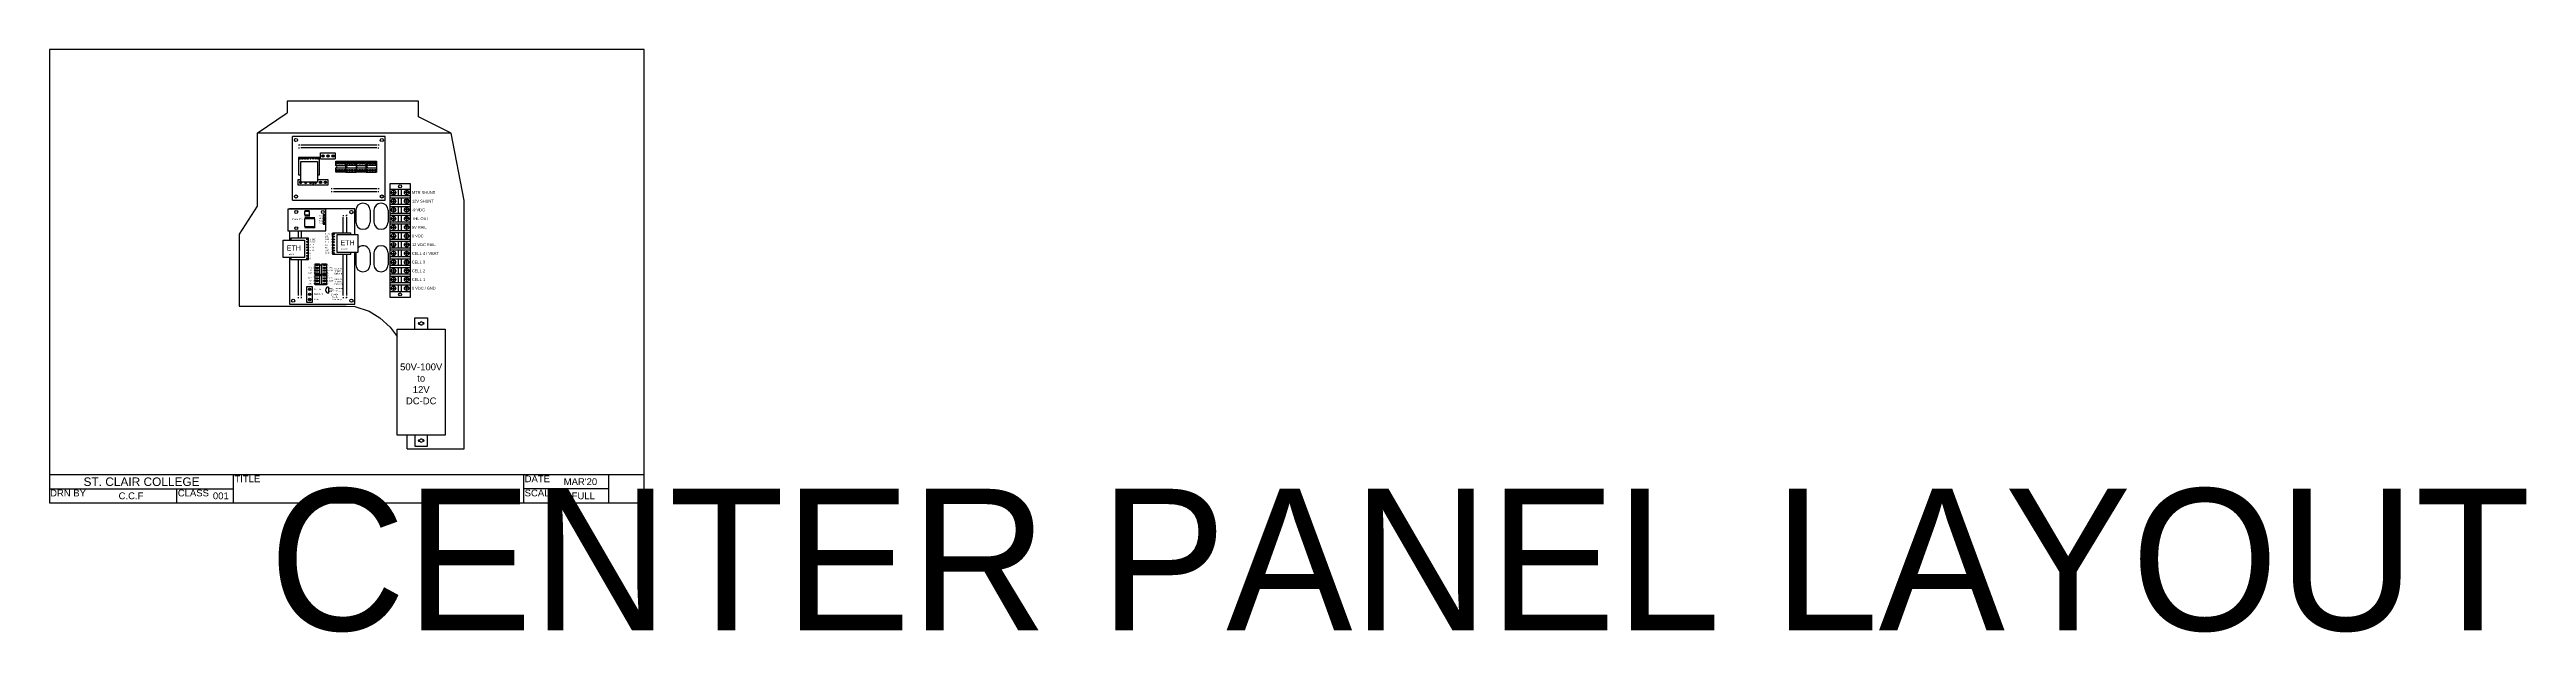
# Model space of a CAD drawing. Header units: inches. Extents: x 0 to 43.7, y -2.3 to 8.
import ezdxf
from ezdxf.enums import TextEntityAlignment as Align

# ---------------------------------------------------------------- set-up
doc = ezdxf.new("R2018")
doc.units = ezdxf.units.IN
doc.header["$MEASUREMENT"] = 0
doc.layers.add('DRAWING SHT', color=7, linetype='Continuous')
doc.styles.add('Annotative', font='arial.ttf')
doc.styles.get("Standard").update_dxf_attribs({"font": 'arial.ttf'})

# ---------------------------------------------------------------- blocks, each defined once
blk = doc.blocks.new('Fuerth Cole DRAWING SHT')
at = {"layer": 'DRAWING SHT'}
for p, q in [((0, 0.5), (10.5, 0.5)), ((3.25, 0), (3.25, 0.5)), ((8.375, 0), (8.375, 0.5)), ((9.875, 0), (9.875, 0.5)), ((0, 0.25), (3.25, 0.25)), ((2.25, 0), (2.25, 0.25)), ((9.875, 0.25), (8.375, 0.25))]:
    blk.add_line(p, q, dxfattribs=at)
blk.add_lwpolyline([(0, 0), (10.5, 0), (10.5, 8), (0, 8)], close=True, dxfattribs=at)
for s, width, heights, insert, char_height, attachment_point in [('ST. CLAIR COLLEGE', 3.25, [0.247], (1.625, 0.373), 0.15, 5), ('DRN BY', 2.25, [0.19], (0.01, 0.235), 0.12, 1)]:
    blk.add_mtext_dynamic_manual_height_columns(s, width=width, gutter_width=1, heights=heights, dxfattribs=dict(at, insert=insert, char_height=char_height, attachment_point=attachment_point))
at = {"layer": 'DRAWING SHT', "char_height": 0.12, "width": 1, "attachment_point": 1, "style": 'Annotative'}
for s, insert in [('TITLE', (3.265, 0.485)), ('CLASS', (2.265, 0.235))]:
    blk.add_mtext(s, dxfattribs=dict(at, insert=insert))
at = {"layer": 'DRAWING SHT', "char_height": 0.12, "width": 1.5, "attachment_point": 1}
for s, insert in [('DATE', (8.39, 0.485)), ('SCALE', (8.39, 0.235))]:
    blk.add_mtext(s, dxfattribs=dict(at, insert=insert))
at = {"layer": 'DRAWING SHT'}
for tag, p in [('DRN_BY', (1.438, 0.125)), ('CLS', (3.025, 0.125)), ('SCALE', (9.425, 0.125)), ('DATE', (9.375, 0.375))]:
    blk.add_attdef(tag, text='', height=0.12, dxfattribs=at).set_placement(p, align=Align.MIDDLE_CENTER)
at = {"layer": 'DRAWING SHT', "lineweight": 30, "flags": 104}
blk.add_attdef('TITLE', text='', height=0.12, dxfattribs=at).set_placement((3.875, 0.25), align=Align.MIDDLE_LEFT)
blk = doc.blocks.new('*U5')
for p, q in [((0.177, 0.055), (-0.177, 0.055)), ((-0.155, 0), (-0.077, 0)), ((-0.116, 0.039), (-0.116, -0.039)), ((-0.026, -0.055), (-0.026, 0.055)), ((0.026, -0.055), (0.026, 0.055)), ((0.155, 0), (0.077, 0)), ((0.116, 0.039), (0.116, -0.039)), ((-0.177, -0.055), (0.177, -0.055))]:
    blk.add_line(p, q)
for centre in [(-0.116, 0), (0.116, 0)]:
    blk.add_circle(centre, 0.0391)
blk = doc.blocks.new('*U4')
at = {"color": 0, "linetype": 'ByBlock', "lineweight": -2, "transparency": 16777216}
for p in [(0, 1.69), (0, 1.536), (0, 1.383), (0, 1.229), (0, 1.076), (0, 0.922), (0, 0.768), (0, 0.615), (0, 0.461), (0, 0.307), (0, 0.154), (0, 0)]:
    blk.add_blockref('*U5', p, dxfattribs=at)

msp = doc.modelspace()

# ---------------------------------------------------------------- linework, layer by layer
for p, q in [((6.514, 7.092), (4.199, 7.092)), ((4.199, 7.092), (4.199, 6.882)), ((6.514, 6.813), (6.514, 7.092)), ((3.667, 6.524), (4.199, 6.882)), ((7.091, 6.524), (6.514, 6.813)), ((7.091, 6.524), (3.667, 6.524)), ((3.667, 6.524), (3.667, 5.238)), ((5.929, 6.466), (4.29, 6.466)), ((4.29, 5.345), (4.29, 6.466)), ((4.4, 6.318), (4.417, 6.318)), ((4.409, 6.309), (4.409, 6.327)), ((4.409, 6.257), (4.409, 6.274)), ((4.438, 6.318), (5.781, 6.318)), ((5.781, 6.266), (4.438, 6.266)), ((4.784, 6.175), (5.046, 6.175)), ((4.784, 6.07), (4.784, 6.175)), ((4.828, 6.143), (4.828, 6.101)), ((4.915, 6.143), (4.915, 6.101)), ((5.003, 6.143), (5.003, 6.101)), ((5.046, 6.175), (5.046, 6.07)), ((5.802, 6.318), (5.819, 6.318)), ((5.811, 6.309), (5.811, 6.327)), ((5.811, 6.257), (5.811, 6.274)), ((5.929, 5.345), (5.929, 6.466)), ((7.321, 5.335), (7.091, 6.524)), ((4.392, 5.71), (4.436, 5.71)), ((4.392, 5.606), (4.392, 5.71)), ((4.731, 5.71), (4.916, 5.71)), ((4.784, 6.07), (5.046, 6.07)), ((4.916, 5.71), (4.916, 5.606)), ((5.053, 5.952), (5.053, 6.028)), ((5.053, 6.028), (5.233, 6.028)), ((5.053, 5.952), (5.233, 5.952)), ((5.053, 5.836), (5.053, 5.912)), ((5.053, 5.912), (5.233, 5.912)), ((5.233, 5.836), (5.053, 5.836)), ((5.233, 5.836), (5.233, 6.028)), ((5.233, 6.028), (5.413, 6.028)), ((5.413, 5.952), (5.233, 5.952)), ((5.233, 5.912), (5.413, 5.912)), ((5.233, 5.836), (5.413, 5.836)), ((5.413, 6.028), (5.413, 5.836)), ((5.413, 6.028), (5.593, 6.028)), ((5.413, 5.952), (5.593, 5.952)), ((5.413, 5.912), (5.593, 5.912)), ((5.593, 5.836), (5.413, 5.836)), ((5.593, 5.836), (5.593, 6.028)), ((5.593, 6.028), (5.773, 6.028)), ((5.773, 5.952), (5.593, 5.952)), ((5.593, 5.912), (5.773, 5.912)), ((5.593, 5.836), (5.773, 5.836)), ((5.773, 6.028), (5.773, 5.836)), ((4.29, 5.345), (5.929, 5.345)), ((4.654, 5.606), (4.392, 5.606)), ((4.435, 5.679), (4.435, 5.637)), ((4.523, 5.662), (4.523, 5.637)), ((4.61, 5.662), (4.61, 5.637)), ((4.654, 5.662), (4.654, 5.606)), ((4.654, 5.606), (4.654, 5.662)), ((4.916, 5.606), (4.654, 5.606)), ((4.697, 5.662), (4.697, 5.637)), ((4.785, 5.679), (4.785, 5.637)), ((4.872, 5.679), (4.872, 5.637)), ((4.976, 5.546), (4.993, 5.546)), ((4.985, 5.537), (4.985, 5.555)), ((4.985, 5.485), (4.985, 5.502)), ((5.014, 5.546), (5.781, 5.546)), ((5.014, 5.494), (5.781, 5.494)), ((5.802, 5.546), (5.819, 5.546)), ((5.811, 5.537), (5.811, 5.555)), ((5.811, 5.485), (5.811, 5.502)), ((7.321, 0.957), (7.321, 5.335)), ((3.667, 5.238), (3.35, 4.744)), ((4.238, 5.195), (4.238, 5.182)), ((4.238, 5.195), (5.393, 5.195)), ((4.512, 5.167), (4.512, 5.142)), ((4.512, 5.04), (4.512, 5.014)), ((4.513, 5.081), (4.513, 5.056)), ((4.513, 4.876), (4.513, 4.851)), ((4.534, 5.167), (4.534, 5.142)), ((4.535, 5.04), (4.535, 5.014)), ((4.537, 5.081), (4.537, 5.056)), ((4.537, 4.876), (4.537, 4.851)), ((4.557, 5.167), (4.557, 5.142)), ((4.557, 5.04), (4.557, 5.014)), ((4.559, 5.081), (4.559, 5.056)), ((4.562, 4.876), (4.562, 4.851)), ((4.58, 5.167), (4.58, 5.142)), ((4.58, 5.04), (4.58, 5.014)), ((4.582, 5.081), (4.582, 5.056)), ((4.584, 4.876), (4.584, 4.851)), ((4.604, 5.04), (4.604, 5.014)), ((4.608, 4.876), (4.608, 4.851)), ((4.625, 5.04), (4.625, 5.014)), ((4.63, 4.876), (4.63, 4.851)), ((4.65, 5.04), (4.65, 5.014)), ((4.654, 4.876), (4.654, 4.851)), ((4.673, 5.04), (4.673, 5.014)), ((4.678, 4.876), (4.678, 4.851)), ((4.833, 5.091), (4.833, 4.919)), ((4.833, 5.091), (4.88, 5.091)), ((4.833, 4.919), (4.88, 4.919)), ((5.178, 5.073), (5.196, 5.073)), ((5.187, 4.766), (5.187, 5.042)), ((5.232, 5.073), (5.25, 5.073)), ((5.241, 5.082), (5.241, 5.064)), ((5.241, 5.042), (5.241, 4.766)), ((5.393, 4.728), (5.393, 5.195)), ((5.409, 5.164), (5.409, 4.954)), ((5.661, 5.164), (5.661, 4.954)), ((5.729, 5.164), (5.729, 4.954)), ((5.98, 5.164), (5.98, 4.954)), ((3.35, 4.744), (3.35, 3.471)), ((4.238, 4.801), (4.238, 4.636)), ((4.391, 4.801), (4.391, 4.674)), ((4.445, 4.801), (4.445, 4.674)), ((5.187, 3.658), (5.187, 4.385)), ((5.241, 4.385), (5.241, 3.658)), ((5.393, 3.505), (5.393, 4.424)), ((5.409, 4.413), (5.409, 4.204)), ((5.661, 4.413), (5.661, 4.204)), ((5.729, 4.413), (5.729, 4.204)), ((5.98, 4.413), (5.98, 4.204)), ((4.238, 4.332), (4.238, 3.505)), ((4.391, 4.293), (4.391, 3.658)), ((4.445, 4.293), (4.445, 3.658)), ((4.691, 4.218), (4.769, 4.218)), ((4.691, 4.032), (4.769, 4.032)), ((4.769, 4.218), (4.769, 4.032)), ((4.769, 4.032), (4.769, 3.846)), ((4.81, 4.032), (4.81, 4.218)), ((4.81, 4.218), (4.889, 4.218)), ((4.81, 3.846), (4.81, 4.032)), ((4.81, 4.032), (4.889, 4.032)), ((4.238, 3.505), (5.393, 3.505)), ((4.382, 3.627), (4.4, 3.627)), ((4.436, 3.627), (4.454, 3.627)), ((4.445, 3.636), (4.445, 3.618)), ((4.538, 3.815), (4.538, 3.545)), ((4.646, 3.815), (4.538, 3.815)), ((4.538, 3.545), (4.646, 3.545)), ((4.571, 3.77), (4.614, 3.77)), ((4.571, 3.68), (4.614, 3.68)), ((4.571, 3.59), (4.614, 3.59)), ((4.646, 3.545), (4.646, 3.815)), ((4.929, 3.809), (4.929, 3.702)), ((5.178, 3.627), (5.196, 3.627)), ((5.232, 3.627), (5.25, 3.627)), ((5.241, 3.636), (5.241, 3.618)), ((3.35, 3.471), (4.825, 3.471)), ((6.451, 3.068), (6.451, 3.265)), ((6.451, 3.265), (6.675, 3.265)), ((6.524, 3.178), (6.538, 3.178)), ((6.524, 3.155), (6.538, 3.155)), ((6.602, 3.178), (6.587, 3.178)), ((6.602, 3.155), (6.587, 3.155)), ((6.675, 3.265), (6.675, 3.068)), ((6.318, 0.957), (6.318, 1.197)), ((6.318, 0.957), (7.321, 0.957)), ((6.451, 1.197), (6.451, 1.001)), ((6.451, 1.001), (6.675, 1.001)), ((6.524, 1.111), (6.538, 1.111)), ((6.524, 1.087), (6.538, 1.087)), ((6.602, 1.111), (6.587, 1.111)), ((6.602, 1.087), (6.587, 1.087)), ((6.675, 1.001), (6.675, 1.197))]:
    msp.add_line(p, q)
for points in [[(4.731, 5.789), (4.769, 5.789), (4.769, 6.093), (4.399, 6.093), (4.399, 5.789), (4.436, 5.789)], [(4.258, 4.332), (4.258, 4.293), (4.571, 4.293), (4.571, 4.674), (4.258, 4.674), (4.258, 4.636)], [(5.317, 4.424), (5.317, 4.385), (5.004, 4.385), (5.004, 4.766), (5.317, 4.766), (5.317, 4.728)], [(4.889, 4.218), (4.889, 4.032), (4.691, 4.032), (4.691, 4.218)], [(4.889, 4.032), (4.889, 3.846), (4.691, 3.846), (4.691, 4.032)], [(4.825, 3.471), (5.237, 3.471), (5.391, 3.467), (5.647, 3.381), (5.831, 3.264), (6.013, 3.102), (6.139, 2.939)]]:
    msp.add_lwpolyline(points)
for points in [[(4.436, 5.662), (4.436, 6.026), (4.731, 6.026), (4.731, 5.662)], [(5.081, 6.011), (5.081, 5.978), (5.06, 5.978), (5.06, 6.011)], [(5.081, 5.885), (5.081, 5.852), (5.06, 5.852), (5.06, 5.885)], [(5.13, 6.011), (5.13, 5.978), (5.109, 5.978), (5.109, 6.011)], [(5.13, 5.885), (5.13, 5.852), (5.109, 5.852), (5.109, 5.885)], [(5.175, 6.011), (5.175, 5.978), (5.154, 5.978), (5.154, 6.011)], [(5.175, 5.885), (5.175, 5.852), (5.154, 5.852), (5.154, 5.885)], [(5.223, 6.011), (5.223, 5.978), (5.203, 5.978), (5.203, 6.011)], [(5.223, 5.885), (5.223, 5.852), (5.203, 5.852), (5.203, 5.885)], [(5.261, 6.011), (5.261, 5.978), (5.24, 5.978), (5.24, 6.011)], [(5.261, 5.885), (5.261, 5.852), (5.24, 5.852), (5.24, 5.885)], [(5.31, 6.011), (5.31, 5.978), (5.29, 5.978), (5.29, 6.011)], [(5.31, 5.885), (5.31, 5.852), (5.29, 5.852), (5.29, 5.885)], [(5.355, 6.011), (5.355, 5.978), (5.334, 5.978), (5.334, 6.011)], [(5.355, 5.885), (5.355, 5.852), (5.334, 5.852), (5.334, 5.885)], [(5.403, 6.011), (5.403, 5.978), (5.383, 5.978), (5.383, 6.011)], [(5.403, 5.885), (5.403, 5.852), (5.383, 5.852), (5.383, 5.885)], [(5.441, 6.011), (5.441, 5.978), (5.421, 5.978), (5.421, 6.011)], [(5.441, 5.885), (5.441, 5.852), (5.421, 5.852), (5.421, 5.885)], [(5.49, 6.011), (5.49, 5.978), (5.47, 5.978), (5.47, 6.011)], [(5.49, 5.885), (5.49, 5.852), (5.47, 5.852), (5.47, 5.885)], [(5.535, 6.011), (5.535, 5.978), (5.514, 5.978), (5.514, 6.011)], [(5.535, 5.885), (5.535, 5.852), (5.514, 5.852), (5.514, 5.885)], [(5.583, 6.011), (5.583, 5.978), (5.563, 5.978), (5.563, 6.011)], [(5.583, 5.885), (5.583, 5.852), (5.563, 5.852), (5.563, 5.885)], [(5.621, 6.011), (5.621, 5.978), (5.601, 5.978), (5.601, 6.011)], [(5.621, 5.885), (5.621, 5.852), (5.601, 5.852), (5.601, 5.885)], [(5.67, 6.011), (5.67, 5.978), (5.65, 5.978), (5.65, 6.011)], [(5.67, 5.885), (5.67, 5.852), (5.65, 5.852), (5.65, 5.885)], [(5.715, 6.011), (5.715, 5.978), (5.694, 5.978), (5.694, 6.011)], [(5.715, 5.885), (5.715, 5.852), (5.694, 5.852), (5.694, 5.885)], [(5.763, 6.011), (5.763, 5.978), (5.743, 5.978), (5.743, 6.011)], [(5.763, 5.885), (5.763, 5.852), (5.743, 5.852), (5.743, 5.885)], [(6.013, 5.639), (6.367, 5.639), (6.367, 3.625), (6.013, 3.625)], [(4.88, 5.182), (4.21, 5.182), (4.21, 4.801), (4.88, 4.801)], [(4.589, 5.142), (4.501, 5.142), (4.501, 5.081), (4.589, 5.081)], [(4.684, 5.014), (4.505, 5.014), (4.505, 4.876), (4.684, 4.876)], [(4.127, 4.636), (4.502, 4.636), (4.502, 4.332), (4.127, 4.332)], [(5.448, 4.728), (5.073, 4.728), (5.073, 4.424), (5.448, 4.424)], [(4.741, 4.189), (4.707, 4.189), (4.707, 4.21), (4.741, 4.21)], [(4.741, 4.138), (4.707, 4.138), (4.707, 4.159), (4.741, 4.159)], [(4.741, 4.092), (4.707, 4.092), (4.707, 4.113), (4.741, 4.113)], [(4.741, 4.042), (4.707, 4.042), (4.707, 4.063), (4.741, 4.063)], [(4.741, 4.003), (4.707, 4.003), (4.707, 4.024), (4.741, 4.024)], [(4.741, 3.953), (4.707, 3.953), (4.707, 3.974), (4.741, 3.974)], [(4.871, 4.189), (4.837, 4.189), (4.837, 4.21), (4.871, 4.21)], [(4.871, 4.138), (4.837, 4.138), (4.837, 4.159), (4.871, 4.159)], [(4.871, 4.092), (4.837, 4.092), (4.837, 4.113), (4.871, 4.113)], [(4.871, 4.042), (4.837, 4.042), (4.837, 4.063), (4.871, 4.063)], [(4.871, 4.003), (4.837, 4.003), (4.837, 4.024), (4.871, 4.024)], [(4.871, 3.953), (4.837, 3.953), (4.837, 3.974), (4.871, 3.974)], [(4.741, 3.906), (4.707, 3.906), (4.707, 3.928), (4.741, 3.928)], [(4.741, 3.856), (4.707, 3.856), (4.707, 3.878), (4.741, 3.878)], [(4.871, 3.906), (4.837, 3.906), (4.837, 3.928), (4.871, 3.928)], [(4.871, 3.856), (4.837, 3.856), (4.837, 3.878), (4.871, 3.878)], [(6.139, 3.068), (6.986, 3.068), (6.986, 1.197), (6.139, 1.197)]]:
    msp.add_lwpolyline(points, close=True)
for centre, radius in [((4.352, 6.404), 0.0279), ((4.828, 6.122), 0.021), ((4.915, 6.122), 0.021), ((5.003, 6.122), 0.021), ((5.867, 6.404), 0.0279), ((4.422, 6.076), 0.0105), ((4.464, 6.076), 0.0105), ((4.511, 6.076), 0.0105), ((4.559, 6.076), 0.0105), ((4.608, 6.076), 0.0105), ((4.655, 6.076), 0.0105), ((4.703, 6.076), 0.0105), ((4.748, 6.076), 0.0105), ((4.352, 5.407), 0.0279), ((4.785, 5.658), 0.021), ((4.872, 5.658), 0.021), ((5.867, 5.407), 0.0279), ((6.19, 5.586), 0.0265), ((4.356, 5.134), 0.0257), ((4.356, 4.849), 0.0257), ((4.826, 5.134), 0.0257), ((4.86, 5.074), 0.0139), ((4.86, 5.031), 0.0139), ((4.86, 4.989), 0.0139), ((4.86, 4.943), 0.0139), ((5.33, 5.131), 0.0288), ((4.554, 4.651), 0.0108), ((4.554, 4.607), 0.0108), ((4.554, 4.558), 0.0108), ((4.554, 4.509), 0.0108), ((4.554, 4.459), 0.0108), ((4.554, 4.41), 0.0108), ((5.021, 4.743), 0.0108), ((5.021, 4.699), 0.0108), ((5.021, 4.65), 0.0108), ((5.021, 4.601), 0.0108), ((5.021, 4.551), 0.0108), ((5.021, 4.502), 0.0108), ((5.021, 4.453), 0.0108), ((5.021, 4.407), 0.0108), ((4.554, 4.361), 0.0108), ((4.554, 4.315), 0.0108), ((4.302, 3.569), 0.0288), ((4.592, 3.77), 0.0216), ((4.592, 3.68), 0.0216), ((4.592, 3.59), 0.0216), ((5.33, 3.569), 0.0288), ((6.19, 3.679), 0.0265)]:
    msp.add_circle(centre, radius)
for centre, radius, start, end in [((5.053, 5.932), 0.0203, 270, 90), ((5.233, 5.932), 0.0203, 270, 90), ((5.413, 5.932), 0.0203, 270, 90), ((5.593, 5.932), 0.0203, 270, 90), ((4.435, 5.658), 0.021, 88.99, 10.6923), ((4.523, 5.658), 0.021, 169.3077, 10.6923), ((4.61, 5.658), 0.021, 169.3077, 10.6923), ((4.697, 5.658), 0.021, 169.3077, 10.6923), ((5.535, 5.164), 0.126, 0, 180), ((5.854, 5.164), 0.126, 0, 180), ((5.535, 4.954), 0.126, 180, 0), ((5.854, 4.954), 0.126, 180, 0), ((5.535, 4.413), 0.126, 175.1355, 180), ((5.535, 4.413), 0.126, 0, 133.6667), ((5.854, 4.413), 0.126, 0, 180), ((4.789, 4.218), 0.0209, 180, 0), ((4.789, 4.032), 0.0209, 180, 0), ((5.535, 4.204), 0.126, 180, 0), ((5.854, 4.204), 0.126, 180, 0), ((4.929, 3.756), 0.0538, 90, 270), ((6.524, 3.167), 0.0119, 90, 270), ((6.563, 3.167), 0.0272, 25.5162, 154.4838), ((6.563, 3.167), 0.0272, 206.175, 333.825), ((6.602, 3.167), 0.0119, 270, 90), ((6.524, 1.099), 0.0119, 90, 270), ((6.563, 1.099), 0.0272, 26.175, 153.825), ((6.563, 1.099), 0.0272, 205.5162, 334.4838), ((6.602, 1.099), 0.0119, 270, 90)]:
    msp.add_arc(centre, radius, start, end)

# ---------------------------------------------------------------- block references
ref = msp.add_blockref('Fuerth Cole DRAWING SHT', (0, 0))
ref.add_attrib('DRN_BY', 'C.C.F', dxfattribs={"layer": 'DRAWING SHT', "height": 0.12}).set_placement((1.438, 0.125), align=Align.MIDDLE_CENTER)
ref.add_attrib('CLS', '001', dxfattribs={"layer": 'DRAWING SHT', "height": 0.12}).set_placement((3.025, 0.125), align=Align.MIDDLE_CENTER)
ref.add_attrib('DATE', "MAR'20", dxfattribs={"layer": 'DRAWING SHT', "height": 0.12}).set_placement((9.375, 0.375), align=Align.MIDDLE_CENTER)
ref.add_attrib('SCALE', 'FULL', dxfattribs={"layer": 'DRAWING SHT', "height": 0.12}).set_placement((9.425, 0.125), align=Align.MIDDLE_CENTER)
lines = msp.add_mtext('CENTER PANEL LAYOUT', dxfattribs={"layer": 'DRAWING SHT', "insert": (3.875, 0.25), "char_height": 2.5, "attachment_point": 1})
ref.add_attrib('TITLE', '', (3.875, 0.25), dxfattribs={"flags": 104}).embed_mtext(lines)
msp.add_blockref('*U4', (6.19, 3.788))

# ---------------------------------------------------------------- texts
for s, width, gutter_width, heights, insert, char_height, attachment_point in [('MTR SHUNT', 0.68488, 1, [0], (6.399, 5.478), 0.05, 4), ('12V SHUNT', 0.68488, 1, [0], (6.399, 5.324), 0.05, 4), ('DS3231 RTC', 0.19756, 40.168, [0.0331], (4.466, 5.014), 0.0225, 3), ('GND', 0.06447, 40.168, [0], (4.825, 4.924), 0.0225, 9), ('VCC', 0.06447, 40.168, [0], (4.825, 4.97), 0.0225, 9), ('SDA', 0.06447, 40.168, [0], (4.825, 5.012), 0.0225, 9), ('SCL', 0.06447, 40.168, [0], (4.825, 5.055), 0.0225, 9), ('THL OUT', 0.68488, 1, [0], (6.399, 5.017), 0.05, 4), ('-9 VDC', 0.68488, 1, [0], (6.399, 5.171), 0.05, 4), ('5V RAIL', 0.68488, 1, [0], (6.399, 4.863), 0.05, 4), ('ETH', 0.24362, 45.002, [0], (4.438, 4.544), 0.09, 3), ('To HMI', 0.20506, 45.002, [0.0271], (4.206, 4.4), 0.0252, 1), ('2', 0.07223, 45.002, [0], (4.592, 4.617), 0.0252, 1), ('3', 0.07223, 45.002, [0], (4.592, 4.569), 0.0252, 1), ('4', 0.07223, 45.002, [0], (4.592, 4.519), 0.0252, 1), ('5', 0.07223, 45.002, [0], (4.592, 4.47), 0.0252, 1), ('1', 0.07223, 45.002, [0], (4.592, 4.661), 0.0252, 1), ('6', 0.07223, 45.002, [0], (4.592, 4.42), 0.0252, 1), ('VCC', 0.07223, 45.002, [0], (4.625, 4.617), 0.0252, 1), ('TX', 0.07223, 45.002, [0], (4.625, 4.569), 0.0252, 1), ('TH-I', 0.07223, 45.002, [0], (4.625, 4.47), 0.0252, 1), ('GND', 0.07223, 45.002, [0.0172], (4.625, 4.661), 0.0252, 1), ('RX', 0.07223, 45.002, [0], (4.625, 4.519), 0.0252, 1), ('VCC', 0.07223, 45.002, [0], (4.862, 4.442), 0.0252, 7), ('TH-O', 0.07223, 45.002, [0], (4.862, 4.731), 0.0252, 7), ('SCL', 0.07223, 45.002, [0], (4.862, 4.688), 0.0252, 7), ('SDA', 0.0703, 45.002, [0.0261], (4.862, 4.639), 0.0252, 7), ('TH-I', 0.07223, 45.002, [0], (4.862, 4.59), 0.0252, 7), ('TX', 0.07223, 45.002, [0], (4.862, 4.49), 0.0252, 7), ('GND', 0.07223, 45.002, [0.0172], (4.862, 4.398), 0.0252, 7), ('RX', 0.07223, 45.002, [0], (4.862, 4.54), 0.0252, 7), ('5', 0.07223, 45.002, [0], (4.97, 4.59), 0.0252, 7), ('4', 0.07223, 45.002, [0], (4.97, 4.54), 0.0252, 7), ('3', 0.07223, 45.002, [0], (4.97, 4.49), 0.0252, 7), ('8', 0.07223, 45.002, [0], (4.97, 4.734), 0.0252, 7), ('7', 0.07223, 45.002, [0], (4.97, 4.688), 0.0252, 7), ('6', 0.07223, 45.002, [0], (4.97, 4.639), 0.0252, 7), ('2', 0.07223, 45.002, [0], (4.97, 4.442), 0.0252, 7), ('1', 0.07223, 45.002, [0], (4.97, 4.398), 0.0252, 7), ('To ARD', 0.28959, 45.002, [0.0161], (5.138, 4.493), 0.0252, 1), ('ETH', 0.24362, 45.002, [0], (5.138, 4.636), 0.09, 1), ('0 VDC', 0.68488, 1, [0], (6.399, 4.71), 0.05, 4), ('CELL 4 / VBAT', 0.68488, 1, [0], (6.399, 4.402), 0.05, 4), ('12 VDC RAIL', 0.68488, 1, [0], (6.399, 4.556), 0.05, 4), ('Pin 6', 0.10788, 45.002, [0.0232], (4.639, 4.166), 0.0252, 3), ('Pin 6', 0.10788, 45.002, [0.0232], (4.639, 3.98), 0.0252, 3), ('GND', 0.07223, 45.002, [0], (4.639, 4.068), 0.0252, 3), ('+IN', 0.07223, 45.002, [0], (4.639, 4.117), 0.0252, 3), ('8', 0.07223, 45.002, [0], (4.592, 4.325), 0.0252, 1), ('7', 0.07223, 45.002, [0], (4.592, 4.371), 0.0252, 1), ('4', 0.07223, 45.002, [0], (4.659, 4.068), 0.0252, 1), ('2', 0.07223, 45.002, [0], (4.659, 4.166), 0.0252, 1), ('3', 0.07223, 45.002, [0], (4.659, 4.117), 0.0252, 1), ('2', 0.07223, 45.002, [0], (4.659, 3.98), 0.0252, 1), ('1', 0.07223, 45.002, [0], (4.659, 4.21), 0.0252, 1), ('1', 0.07223, 45.002, [0], (4.659, 4.024), 0.0252, 1), ('8', 0.07223, 45.002, [0], (4.903, 4.186), 0.0252, 7), ('7', 0.07223, 45.002, [0], (4.903, 4.14), 0.0252, 7), ('6', 0.07223, 45.002, [0], (4.903, 4.091), 0.0252, 7), ('5', 0.07223, 45.002, [0], (4.903, 4.042), 0.0252, 7), ('8', 0.07223, 45.002, [0], (4.903, 4), 0.0252, 7), ('7', 0.07223, 45.002, [0], (4.903, 3.955), 0.0252, 7), ('Vcc', 0.07223, 45.002, [0], (4.94, 4.166), 0.0252, 1), ('OUT', 0.07223, 45.002, [0], (4.94, 4.117), 0.0252, 1), ('12V', 0.07223, 45.002, [0], (4.94, 3.98), 0.0252, 1), ('CA3140 Throttle Buffer In', 0.164, 45.002, [0.13], (5.033, 4.145), 0.0252, 1), ('CA3140 Throttle Buffer Out', 0.164, 45.002, [0.13], (5.033, 3.959), 0.0252, 1), ('CELL 3', 0.68488, 1, [0], (6.399, 4.249), 0.05, 4), ('CELL 2', 0.68488, 1, [0], (6.399, 4.095), 0.05, 4), ('CELL 1', 0.68488, 1, [0], (6.399, 3.942), 0.05, 4), ('GND', 0.07223, 45.002, [0], (4.639, 3.882), 0.0252, 3), ('+IN', 0.07223, 45.002, [0], (4.639, 3.932), 0.0252, 3), ('4', 0.07223, 45.002, [0], (4.659, 3.882), 0.0252, 1), ('3', 0.07223, 45.002, [0], (4.659, 3.932), 0.0252, 1), ('THR OUT', 0.15893, 45.002, [0], (4.669, 3.671), 0.0252, 7), ('GND', 0.15893, 45.002, [0], (4.669, 3.581), 0.0252, 7), ('12V Rail', 0.15893, 45.002, [0], (4.669, 3.756), 0.0252, 7), ('6', 0.07223, 45.002, [0], (4.903, 3.905), 0.0252, 7), ('5', 0.07223, 45.002, [0], (4.903, 3.856), 0.0252, 7), ('OUT', 0.07223, 45.002, [0], (4.94, 3.932), 0.0252, 1), ('Base\\PCollector\\PEmitter', 0.10763, 0.431, [0], (4.941, 3.794), 0.0172, 1), ('2N4424\\PThrottle Power Amp', 0.2, 45.002, [0.157], (4.971, 3.69), 0.0252, 1), ('vBat Buffer\\P12V\\PTHR OUT', 0.34817, 0.431, [0.0987], (5.053, 3.794), 0.01725, 1), ('0 VDC / GND', 0.68488, 1, [0], (6.399, 3.788), 0.05, 4), ('50V-100V\\Pto\\P12V\\PDC-DC', 0.81457, 1, [1.085], (6.563, 2.1), 0.12, 5)]:
    msp.add_mtext_dynamic_manual_height_columns(s, width=width, gutter_width=gutter_width, heights=heights, dxfattribs=dict(insert=insert, char_height=char_height, attachment_point=attachment_point))

doc.saveas('drawing.dxf')
